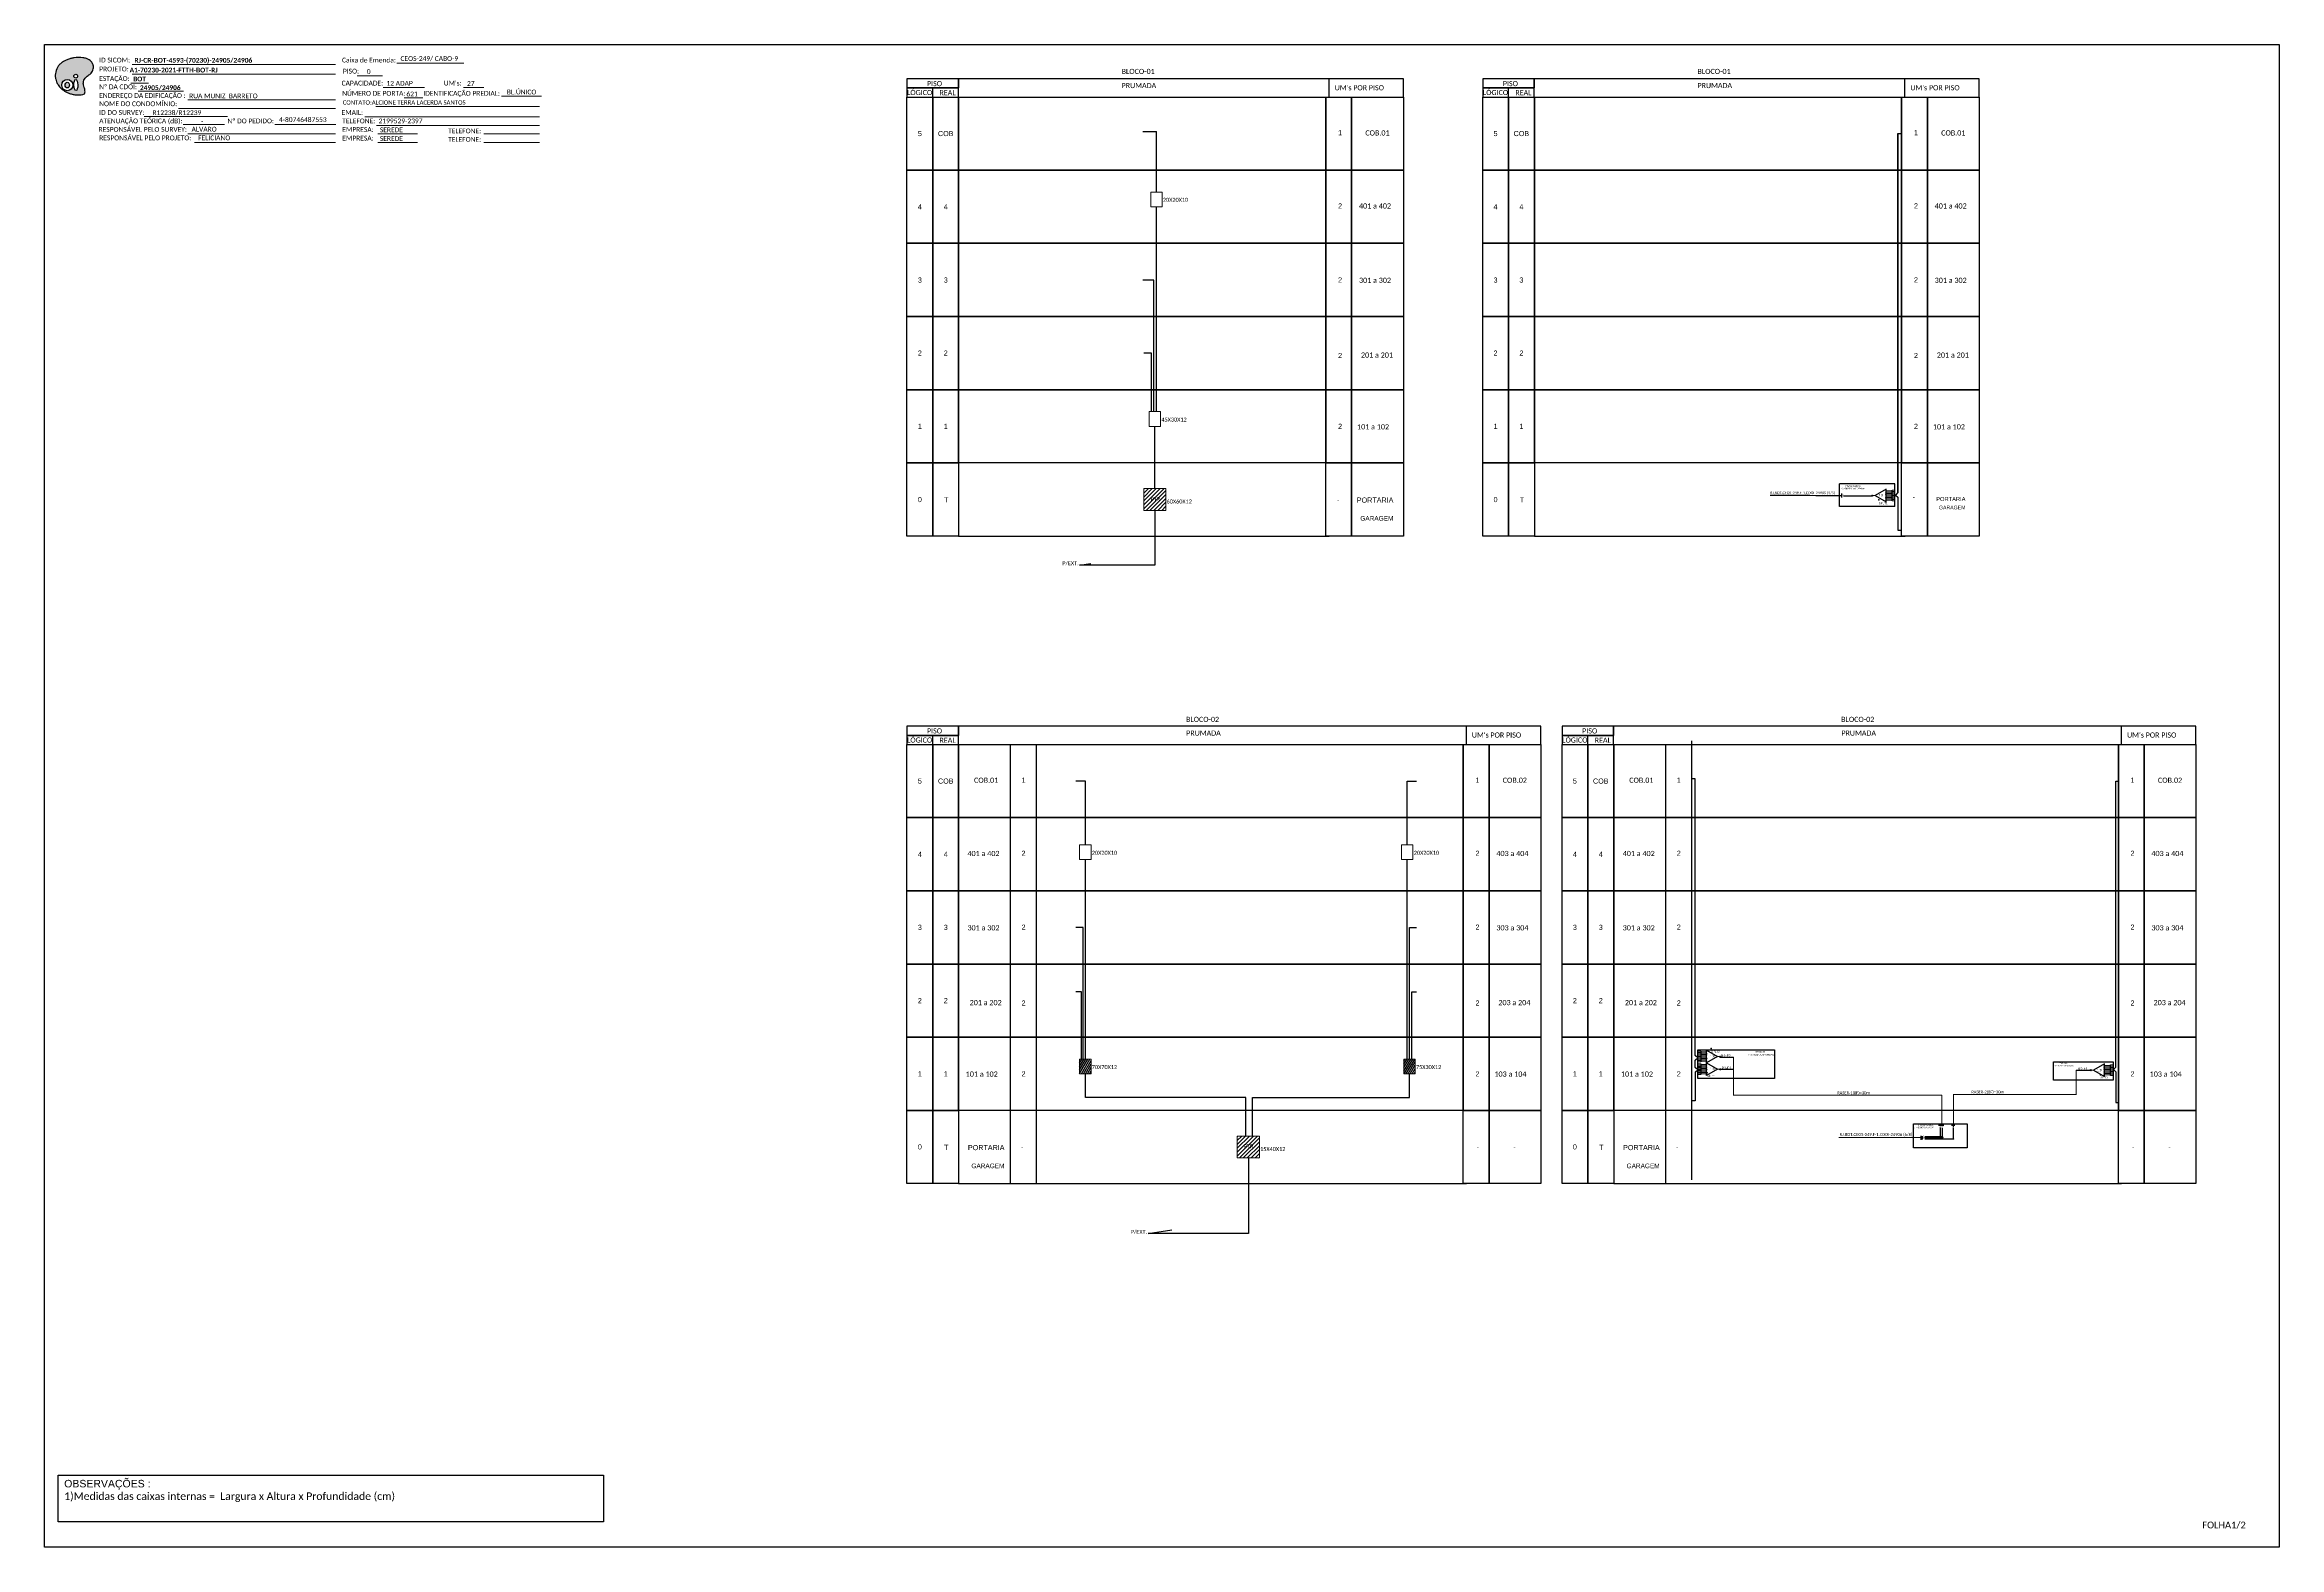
# Model space of a CAD drawing. Header units: metres. Extents: x 0 to 2138, y 0 to 691.
# Drawn here: x 0 to 1028, y 0 to 691 of the extents above; entities that cross this region are included whole.
import ezdxf
from ezdxf.enums import TextEntityAlignment as Align

# ---------------------------------------------------------------- set-up
doc = ezdxf.new("R2010")
doc.units = ezdxf.units.M
doc.styles.add('ARIAL', font='arial.ttf')
doc.styles.add('DIGICADE', font='arial.ttf')
doc.styles.add('WMF-Calibri0', font='calibri.ttf')
doc.styles.add('WMF-Calibri1', font='calibrib.ttf')
pattern_1 = [(60, (0, 3.3222), (-0.6874077, 0.396875), [])]

# ---------------------------------------------------------------- blocks, each defined once
blk = doc.blocks.new('OI')
h = blk.add_hatch(color=40)
edge = h.paths.add_edge_path()
edge.add_spline(control_points=[(4.35, -0.67), (3.92, -0.99), (3.26, -1.5), (2.81, -2.59), (2.9, -3.5), (3.06, -4.27), (3.31, -4.85), (3.37, -5.39), (3.4, -5.88), (3.2, -6.4), (2.54, -6.61), (1.65, -6.63), (0.55, -6.67), (-0.56, -6.42), (-1.61, -6.14), (-2.77, -5.61), (-3.92, -4.77), (-4.89, -3.7), (-5.34, -2.65), (-5.6, -1.94), (-5.85, -0.96), (-5.71, 0.47), (-5.1, 2.02), (-4.14, 3.02), (-3.3, 3.61), (-2.37, 4.16), (-1.36, 4.44), (-0.56, 4.7), (0.79, 4.85), (2.24, 4.97), (3.79, 4.57), (4.67, 4.21), (5.44, 3.65), (5.76, 2.99), (6.03, 2.21), (6.01, 1.46), (5.72, 0.64), (5.31, 0.08), (4.88, -0.38), (4.51, -0.55), (4.35, -0.67)], knot_values=[0, 0, 0, 0, 1.60434, 2.417191, 3.427595, 4.282808, 4.776746, 5.304182, 5.888771, 6.258406, 6.858137, 7.79129, 8.986195, 10.124242, 11.187857, 12.242908, 13.953784, 15.414161, 16.515391, 17.349188, 17.675853, 19.552021, 21.515531, 22.568638, 23.63245, 24.621084, 25.782718, 26.745347, 27.142653, 29.870543, 31.004649, 31.921532, 32.709589, 33.801391, 34.042471, 35.192333, 35.971461, 36.628871, 37.254359, 37.836911, 37.836911, 37.836911, 37.836911], degree=3, periodic=0)
h.paths.add_polyline_path([(1.13, -0.87, -1), (-0.04, -0.87, -1)], flags=16)
edge = h.paths.add_edge_path(flags=16)
edge.add_ellipse((0.56, -3.59), major_axis=(-0.02, 1.71), ratio=0.361305, start_angle=0, end_angle=360)
h.paths.add_polyline_path([(-0.36, -3.62, -1), (-3.8, -3.62, -1)], flags=16)
edge = h.paths.add_edge_path(flags=0)
edge.add_ellipse((-2.08, -3.62), major_axis=(0, 0.885), ratio=0.758294, start_angle=0, end_angle=360)
at = {"color": 40}
for centre, radius in [((-2.08, -3.62), 1.72), ((0.54, -0.87), 0.587)]:
    blk.add_circle(centre, radius, dxfattribs=at)
blk.add_ellipse((-2.08, -3.62), major_axis=(0, 0.885), ratio=0.758294, start_param=-3.141592653589792, end_param=3.141592653589792, dxfattribs=at)
blk.add_ellipse((0.56, -3.59), major_axis=(-0.02, 1.71), ratio=0.361305, dxfattribs=at)
at = {"color": 40, "start_tangent": (-0.800898, -0.598801), "end_tangent": (-0.800898, -0.598801)}
blk.add_spline([(4.35, -0.67), (3.2, -1.78), (2.9, -2.54), (2.92, -3.55), (3.12, -4.38), (3.28, -4.85), (3.37, -5.37), (3.35, -5.95), (3.2, -6.29), (2.66, -6.55), (1.73, -6.63), (0.54, -6.62), (-0.58, -6.41), (-1.6, -6.11), (-2.56, -5.67), (-3.95, -4.67), (-4.89, -3.56), (-5.37, -2.56), (-5.64, -1.78), (-5.72, -1.46), (-5.63, 0.42), (-4.84, 2.22), (-4.13, 2.99), (-3.27, 3.62), (-2.4, 4.09), (-1.3, 4.47), (-0.37, 4.72), (0.02, 4.77), (2.75, 4.8), (3.85, 4.53), (4.69, 4.16), (5.31, 3.68), (5.85, 2.73), (5.93, 2.5), (5.94, 1.35), (5.67, 0.62), (5.29, 0.08), (4.84, -0.36), (4.35, -0.67)], degree=3, dxfattribs=at)
blk = doc.blocks.new('SPLITTER_')
blk.add_point((0, 0))
at = {"style": 'ARIAL', "flags": 4}
blk.add_attdef('SPLT', (0, -3.3), '', height=1.5, dxfattribs=at)
blk = doc.blocks.new('SPLT_1-8_SC-APC_ESQ')
at = {"color": 3, "lineweight": 0}
for points in [[(2.4, -3), (0, -3)], [(2.4, -4), (0, -4)], [(2.4, -4.2), (0, -4.2)], [(2.4, -5.2), (0, -5.2)], [(2.4, -5.3), (0, -5.3)], [(2.4, -6.3), (0, -6.3)], [(2.4, -6.5), (0, -6.5)], [(2.4, -7.5), (0, -7.5)], [(2.4, -7.6), (0, -7.6)], [(2.4, -8.6), (0, -8.6)], [(2.4, -8.8), (0, -8.8)], [(2.4, -9.8), (0, -9.8)], [(2.4, -9.9), (0, -9.9)], [(2.4, -10.9), (0, -10.9)], [(2.4, -11.1), (0, -11.1)], [(2.4, -12.1), (0, -12.1)], [(2.4, -3), (2.4, -4)], [(2.4, -4.2), (2.4, -5.2)], [(2.4, -5.3), (2.4, -6.3)], [(2.4, -6.5), (2.4, -7.5)], [(2.4, -7.6), (2.4, -8.6)], [(2.4, -8.8), (2.4, -9.8)], [(2.4, -9.9), (2.4, -10.9)], [(2.4, -11.1), (2.4, -12.1)], [(3, -3.5), (7.4, -3.5)], [(7.4, -4.7), (3, -4.7)], [(7.4, -5.8), (3, -5.8)], [(7.4, -7), (3, -7)], [(7.4, -8.1), (3, -8.1)], [(7.4, -9.3), (3, -9.3)], [(7.4, -10.4), (3, -10.4)], [(7.4, -11.6), (3, -11.6)]]:
    blk.add_lwpolyline(points, dxfattribs=at)
for points in [[(3, -3.2), (2.4, -3.2), (2.4, -3.8), (3, -3.8)], [(3, -4.4), (2.4, -4.4), (2.4, -5), (3, -5)], [(3, -5.5), (2.4, -5.5), (2.4, -6.1), (3, -6.1)], [(3, -6.7), (2.4, -6.7), (2.4, -7.3), (3, -7.3)], [(3, -7.8), (2.4, -7.8), (2.4, -8.4), (3, -8.4)], [(3, -9), (2.4, -9), (2.4, -9.6), (3, -9.6)], [(3, -10.1), (2.4, -10.1), (2.4, -10.7), (3, -10.7)], [(3, -11.3), (2.4, -11.3), (2.4, -11.9), (3, -11.9)]]:
    blk.add_lwpolyline(points, close=True, dxfattribs=at)
at = {"color": 1}
blk.add_lwpolyline([(7.4, -2.1), (17, -7.5), (7.4, -13), (7.4, -2.1)], dxfattribs=at)
at = {"color": 1, "lineweight": 0}
blk.add_lwpolyline([(17, -7.5), (19.3, -7.5)], dxfattribs=at)
at = {"color": 1, "style": 'ARIAL'}
for s, height, p in [('S2', 0.75, (7.6, -5)), ('S3', 0.75, (7.6, -6.2)), ('S4', 0.75, (7.6, -7.4)), ('S5', 0.75, (7.5, -8.6)), ('S6', 0.75, (7.6, -9.7)), ('S7', 0.75, (7.6, -10.8)), ('S8', 0.75, (7.6, -11.9)), ('S1', 0.75, (7.7, -3.8)), ('1:8', 2, (10.5, -8.4))]:
    blk.add_text(s, height=height, dxfattribs=at).set_placement(p)
blk = doc.blocks.new('SPLT_1-8_SC-APC')
at = {"color": 1, "lineweight": 0}
blk.add_lwpolyline([(-17, -7.5), (-19.3, -7.5)], dxfattribs=at)
at = {"color": 1}
blk.add_lwpolyline([(-7.4, -2.1), (-17, -7.5), (-7.4, -13), (-7.4, -2.1)], dxfattribs=at)
at = {"color": 3, "lineweight": 0}
for points in [[(-3, -3.5), (-7.4, -3.5)], [(-7.4, -4.7), (-3, -4.7)], [(-7.4, -5.8), (-3, -5.8)], [(-7.4, -7), (-3, -7)], [(-7.4, -8.1), (-3, -8.1)], [(-7.4, -9.3), (-3, -9.3)], [(-7.4, -10.4), (-3, -10.4)], [(-7.4, -11.6), (-3, -11.6)], [(-2.4, -3), (-2.4, -4)], [(-2.4, -3), (0, -3)], [(-2.4, -4), (0, -4)], [(-2.4, -4.2), (-2.4, -5.2)], [(-2.4, -4.2), (0, -4.2)], [(-2.4, -5.2), (0, -5.2)], [(-2.4, -5.3), (-2.4, -6.3)], [(-2.4, -5.3), (0, -5.3)], [(-2.4, -6.3), (0, -6.3)], [(-2.4, -6.5), (-2.4, -7.5)], [(-2.4, -6.5), (0, -6.5)], [(-2.4, -7.5), (0, -7.5)], [(-2.4, -7.6), (-2.4, -8.6)], [(-2.4, -7.6), (0, -7.6)], [(-2.4, -8.6), (0, -8.6)], [(-2.4, -8.8), (-2.4, -9.8)], [(-2.4, -8.8), (0, -8.8)], [(-2.4, -9.8), (0, -9.8)], [(-2.4, -9.9), (-2.4, -10.9)], [(-2.4, -9.9), (0, -9.9)], [(-2.4, -10.9), (0, -10.9)], [(-2.4, -11.1), (-2.4, -12.1)], [(-2.4, -11.1), (0, -11.1)], [(-2.4, -12.1), (0, -12.1)]]:
    blk.add_lwpolyline(points, dxfattribs=at)
for points in [[(-3, -3.2), (-2.4, -3.2), (-2.4, -3.8), (-3, -3.8)], [(-3, -4.4), (-2.4, -4.4), (-2.4, -5), (-3, -5)], [(-3, -5.5), (-2.4, -5.5), (-2.4, -6.1), (-3, -6.1)], [(-3, -6.7), (-2.4, -6.7), (-2.4, -7.3), (-3, -7.3)], [(-3, -7.8), (-2.4, -7.8), (-2.4, -8.4), (-3, -8.4)], [(-3, -9), (-2.4, -9), (-2.4, -9.6), (-3, -9.6)], [(-3, -10.1), (-2.4, -10.1), (-2.4, -10.7), (-3, -10.7)], [(-3, -11.3), (-2.4, -11.3), (-2.4, -11.9), (-3, -11.9)]]:
    blk.add_lwpolyline(points, close=True, dxfattribs=at)
at = {"color": 1, "style": 'ARIAL'}
for s, height, p in [('1:8', 2, (-13.9, -8.4)), ('S1', 0.75, (-8.7, -3.8)), ('S2', 0.75, (-8.7, -5)), ('S3', 0.75, (-8.7, -6.2)), ('S4', 0.75, (-8.7, -7.4)), ('S5', 0.75, (-8.7, -8.6)), ('S6', 0.75, (-8.7, -9.7)), ('S7', 0.75, (-8.7, -10.8)), ('S8', 0.75, (-8.7, -11.9))]:
    blk.add_text(s, height=height, dxfattribs=at).set_placement(p)

msp = doc.modelspace()

# ---------------------------------------------------------------- hatches: boundary and pattern name
at = {"linetype": 'Continuous'}
h = msp.add_hatch(dxfattribs=at)
h.set_pattern_fill('ANSI31', color=1, scale=0.401544, style=0)
h.set_pattern_definition([(45, (-1321.3139, -643.9746), (-0.901492, 0.901492), [])])
h.paths.add_polyline_path([(510.5, 487.1), (505.4, 487.1), (505.4, 477), (515.6, 477), (515.6, 487.1)])
h.paths.add_polyline_path([(508.7, 481.2), (512.8, 481.2), (512.8, 483.4), (508.7, 483.4)], flags=24)
h = msp.add_hatch(color=3)
h.dxf.hatch_style = 1
edge = h.paths.add_edge_path()
edge.add_arc((840.4, 483.8), 0.244, 0, 360)
h = msp.add_hatch()
h.set_pattern_fill('ANSI31', color=1, scale=0.25, angle=15, style=0)
h.set_pattern_definition(pattern_1)
h.paths.add_polyline_path([(481.2, 224.6), (475.9, 224.6), (475.9, 217.8), (481.2, 217.8)])
h.paths.add_polyline_path([(481.2, 219.6), (493.6, 219.6), (493.6, 222.4), (481.2, 222.4)], flags=9)
h = msp.add_hatch()
h.set_pattern_fill('ANSI31', color=1, scale=0.25, angle=15, style=0)
h.set_pattern_definition(pattern_1)
h.paths.add_polyline_path([(630.3, 224.6), (625, 224.6), (625, 217.8), (630.3, 217.8)])
h.paths.add_polyline_path([(630.3, 219.6), (642.7, 219.6), (642.7, 222.4), (630.3, 222.4)], flags=9)
h = msp.add_hatch(color=3)
h.dxf.hatch_style = 1
edge = h.paths.add_edge_path()
edge.add_arc((770.5, 225.7), 0.271, 0, 360)
h = msp.add_hatch(color=3)
h.dxf.hatch_style = 1
edge = h.paths.add_edge_path()
edge.add_arc((770.6, 219.9), 0.271, 0, 360)
h = msp.add_hatch(color=3)
h.dxf.hatch_style = 1
edge = h.paths.add_edge_path()
edge.add_arc((941, 219.5), 0.271, 0, 360)
h = msp.add_hatch(dxfattribs=at)
h.set_pattern_fill('ANSI31', color=1, scale=0.401544, style=0)
h.set_pattern_definition([(45, (-1278.3517, -941.8405), (-0.901492, 0.901492), [])])
h.paths.add_polyline_path([(553.5, 189.2), (548.4, 189.2), (548.4, 179.1), (558.6, 179.1), (558.6, 189.2)])
h.paths.add_polyline_path([(551.6, 183.3), (555.7, 183.3), (555.7, 185.6), (551.6, 185.6)], flags=24)
h = msp.add_hatch(color=3)
h.dxf.hatch_style = 1
edge = h.paths.add_edge_path()
edge.add_arc((871.9, 189), 0.19, 0, 360)
h = msp.add_hatch(color=3)
h.dxf.hatch_style = 1
edge = h.paths.add_edge_path()
edge.add_arc((872.9, 188.5), 0.19, 0, 360)
h = msp.add_hatch(color=3)
h.dxf.hatch_style = 1
edge = h.paths.add_edge_path()
edge.add_arc((877.8, 187.9), 0.19, 0, 360)

# ---------------------------------------------------------------- linework, layer by layer
at = {"color": 3}
msp.add_line((862.9, 189), (863.8, 189), dxfattribs=at)
for points in [[(-0.2, 691.3), (1027.7, 691.3), (1027.7, 0), (-0.2, 0)], [(396.4, 667.2), (408.3, 667.2), (408.3, 633.5), (396.4, 633.5)], [(408.3, 667.2), (420.2, 667.2), (420.2, 633.5), (408.3, 633.5)], [(420.2, 667.2), (589.1, 667.2), (589.1, 633.5), (420.2, 633.5)], [(589.1, 667.2), (601, 667.2), (601, 633.5), (589.1, 633.5)], [(601, 667.2), (624.8, 667.2), (624.8, 633.5), (601, 633.5)], [(661.3, 667.2), (673.2, 667.2), (673.2, 633.5), (661.3, 633.5)], [(673.2, 667.2), (685.1, 667.2), (685.1, 633.5), (673.2, 633.5)], [(685.1, 667.2), (854, 667.2), (854, 633.5), (685.1, 633.5)], [(854, 667.2), (865.9, 667.2), (865.9, 633.5), (854, 633.5)], [(865.9, 667.2), (889.7, 667.2), (889.7, 633.5), (865.9, 633.5)], [(396.4, 633.5), (408.3, 633.5), (408.3, 599.9), (396.4, 599.9)], [(408.3, 633.5), (420.2, 633.5), (420.2, 599.9), (408.3, 599.9)], [(420.2, 633.5), (589.1, 633.5), (589.1, 599.9), (420.2, 599.9)], [(589.1, 633.5), (601, 633.5), (601, 599.9), (589.1, 599.9)], [(601, 633.5), (624.8, 633.5), (624.8, 599.9), (601, 599.9)], [(661.3, 633.5), (673.2, 633.5), (673.2, 599.9), (661.3, 599.9)], [(673.2, 633.5), (685.1, 633.5), (685.1, 599.9), (673.2, 599.9)], [(685.1, 633.5), (854, 633.5), (854, 599.9), (685.1, 599.9)], [(854, 633.5), (865.9, 633.5), (865.9, 599.9), (854, 599.9)], [(865.9, 633.5), (889.7, 633.5), (889.7, 599.9), (865.9, 599.9)], [(396.4, 599.9), (408.3, 599.9), (408.3, 566.2), (396.4, 566.2)], [(408.3, 599.9), (420.2, 599.9), (420.2, 566.2), (408.3, 566.2)], [(420.2, 599.9), (589.1, 599.9), (589.1, 566.2), (420.2, 566.2)], [(589.1, 599.9), (601, 599.9), (601, 566.2), (589.1, 566.2)], [(601, 599.9), (624.8, 599.9), (624.8, 566.2), (601, 566.2)], [(661.3, 599.9), (673.2, 599.9), (673.2, 566.2), (661.3, 566.2)], [(673.2, 599.9), (685.1, 599.9), (685.1, 566.2), (673.2, 566.2)], [(685.1, 599.9), (854, 599.9), (854, 566.2), (685.1, 566.2)], [(854, 599.9), (865.9, 599.9), (865.9, 566.2), (854, 566.2)], [(865.9, 599.9), (889.7, 599.9), (889.7, 566.2), (865.9, 566.2)], [(396.4, 566.2), (408.3, 566.2), (408.3, 532.5), (396.4, 532.5)], [(408.3, 566.2), (420.2, 566.2), (420.2, 532.5), (408.3, 532.5)], [(420.2, 566.2), (589.1, 566.2), (589.1, 532.5), (420.2, 532.5)], [(589.1, 566.2), (601, 566.2), (601, 532.5), (589.1, 532.5)], [(601, 566.2), (624.8, 566.2), (624.8, 532.5), (601, 532.5)], [(661.3, 566.2), (673.2, 566.2), (673.2, 532.5), (661.3, 532.5)], [(673.2, 566.2), (685.1, 566.2), (685.1, 532.5), (673.2, 532.5)], [(685.1, 566.2), (854, 566.2), (854, 532.5), (685.1, 532.5)], [(854, 566.2), (865.9, 566.2), (865.9, 532.5), (854, 532.5)], [(865.9, 566.2), (889.7, 566.2), (889.7, 532.5), (865.9, 532.5)], [(396.4, 532.5), (408.3, 532.5), (408.3, 498.9), (396.4, 498.9)], [(408.3, 532.5), (420.2, 532.5), (420.2, 498.9), (408.3, 498.9)], [(420.2, 532.5), (589.1, 532.5), (589.1, 498.9), (420.2, 498.9)], [(589.1, 532.5), (601, 532.5), (601, 498.9), (589.1, 498.9)], [(601, 532.5), (624.8, 532.5), (624.8, 498.9), (601, 498.9)], [(661.3, 532.5), (673.2, 532.5), (673.2, 498.9), (661.3, 498.9)], [(673.2, 532.5), (685.1, 532.5), (685.1, 498.9), (673.2, 498.9)], [(685.1, 532.5), (854, 532.5), (854, 498.9), (685.1, 498.9)], [(854, 532.5), (865.9, 532.5), (865.9, 498.9), (854, 498.9)], [(865.9, 532.5), (889.7, 532.5), (889.7, 498.9), (865.9, 498.9)], [(396.4, 498.9), (408.3, 498.9), (408.3, 465.2), (396.4, 465.2)], [(408.3, 498.9), (420.2, 498.9), (420.2, 465.2), (408.3, 465.2)], [(589.1, 498.9), (601, 498.9), (601, 465.2), (589.1, 465.2)], [(601, 498.9), (624.8, 498.9), (624.8, 465.2), (601, 465.2)], [(661.3, 498.9), (673.2, 498.9), (673.2, 465.2), (661.3, 465.2)], [(673.2, 498.9), (685.1, 498.9), (685.1, 465.2), (673.2, 465.2)], [(854, 498.9), (865.9, 498.9), (865.9, 465.2), (854, 465.2)], [(865.9, 498.9), (889.7, 498.9), (889.7, 465.2), (865.9, 465.2)], [(396.4, 369.3), (408.3, 369.3), (408.3, 335.7), (396.4, 335.7)], [(408.3, 369.3), (420.2, 369.3), (420.2, 335.7), (408.3, 335.7)], [(420.2, 369.3), (652.3, 369.3), (652.3, 335.7), (420.2, 335.7)], [(652.3, 369.3), (664.2, 369.3), (664.2, 335.7), (652.3, 335.7)], [(664.2, 369.3), (688, 369.3), (688, 335.7), (664.2, 335.7)], [(697.8, 369.3), (709.7, 369.3), (709.7, 335.7), (697.8, 335.7)], [(709.7, 369.3), (721.6, 369.3), (721.6, 335.7), (709.7, 335.7)], [(721.6, 369.3), (953.7, 369.3), (953.7, 335.7), (721.6, 335.7)], [(953.7, 369.3), (965.6, 369.3), (965.6, 335.7), (953.7, 335.7)], [(965.6, 369.3), (989.4, 369.3), (989.4, 335.7), (965.6, 335.7)], [(396.4, 335.7), (408.3, 335.7), (408.3, 302), (396.4, 302)], [(408.3, 335.7), (420.2, 335.7), (420.2, 302), (408.3, 302)], [(420.2, 335.7), (652.3, 335.7), (652.3, 302), (420.2, 302)], [(652.3, 335.7), (664.2, 335.7), (664.2, 302), (652.3, 302)], [(664.2, 335.7), (688, 335.7), (688, 302), (664.2, 302)], [(697.8, 335.7), (709.7, 335.7), (709.7, 302), (697.8, 302)], [(709.7, 335.7), (721.6, 335.7), (721.6, 302), (709.7, 302)], [(721.6, 335.7), (953.7, 335.7), (953.7, 302), (721.6, 302)], [(953.7, 335.7), (965.6, 335.7), (965.6, 302), (953.7, 302)], [(965.6, 335.7), (989.4, 335.7), (989.4, 302), (965.6, 302)], [(396.4, 302), (408.3, 302), (408.3, 268.3), (396.4, 268.3)], [(408.3, 302), (420.2, 302), (420.2, 268.3), (408.3, 268.3)], [(420.2, 302), (652.3, 302), (652.3, 268.3), (420.2, 268.3)], [(652.3, 302), (664.2, 302), (664.2, 268.3), (652.3, 268.3)], [(664.2, 302), (688, 302), (688, 268.3), (664.2, 268.3)], [(697.8, 302), (709.7, 302), (709.7, 268.3), (697.8, 268.3)], [(709.7, 302), (721.6, 302), (721.6, 268.3), (709.7, 268.3)], [(721.6, 302), (953.7, 302), (953.7, 268.3), (721.6, 268.3)], [(953.7, 302), (965.6, 302), (965.6, 268.3), (953.7, 268.3)], [(965.6, 302), (989.4, 302), (989.4, 268.3), (965.6, 268.3)], [(396.4, 268.3), (408.3, 268.3), (408.3, 234.7), (396.4, 234.7)], [(408.3, 268.3), (420.2, 268.3), (420.2, 234.7), (408.3, 234.7)], [(420.2, 268.3), (652.3, 268.3), (652.3, 234.7), (420.2, 234.7)], [(652.3, 268.3), (664.2, 268.3), (664.2, 234.7), (652.3, 234.7)], [(664.2, 268.3), (688, 268.3), (688, 234.7), (664.2, 234.7)], [(697.8, 268.3), (709.7, 268.3), (709.7, 234.7), (697.8, 234.7)], [(709.7, 268.3), (721.6, 268.3), (721.6, 234.7), (709.7, 234.7)], [(721.6, 268.3), (953.7, 268.3), (953.7, 234.7), (721.6, 234.7)], [(953.7, 268.3), (965.6, 268.3), (965.6, 234.7), (953.7, 234.7)], [(965.6, 268.3), (989.4, 268.3), (989.4, 234.7), (965.6, 234.7)], [(396.4, 234.7), (408.3, 234.7), (408.3, 201), (396.4, 201)], [(408.3, 234.7), (420.2, 234.7), (420.2, 201), (408.3, 201)], [(420.2, 234.7), (652.3, 234.7), (652.3, 201), (420.2, 201)], [(652.3, 234.7), (664.2, 234.7), (664.2, 201), (652.3, 201)], [(664.2, 234.7), (688, 234.7), (688, 201), (664.2, 201)], [(697.8, 234.7), (709.7, 234.7), (709.7, 201), (697.8, 201)], [(709.7, 234.7), (721.6, 234.7), (721.6, 201), (709.7, 201)], [(721.6, 234.7), (953.7, 234.7), (953.7, 201), (721.6, 201)], [(953.7, 234.7), (965.6, 234.7), (965.6, 201), (953.7, 201)], [(965.6, 234.7), (989.4, 234.7), (989.4, 201), (965.6, 201)], [(396.4, 201), (408.3, 201), (408.3, 167.3), (396.4, 167.3)], [(408.3, 201), (420.2, 201), (420.2, 167.3), (408.3, 167.3)], [(652.3, 201), (664.2, 201), (664.2, 167.3), (652.3, 167.3)], [(664.2, 201), (688, 201), (688, 167.3), (664.2, 167.3)], [(697.8, 201), (709.7, 201), (709.7, 167.3), (697.8, 167.3)], [(709.7, 201), (721.6, 201), (721.6, 167.3), (709.7, 167.3)], [(953.7, 201), (965.6, 201), (965.6, 167.3), (953.7, 167.3)], [(965.6, 201), (989.4, 201), (989.4, 167.3), (965.6, 167.3)]]:
    msp.add_lwpolyline(points, close=True)
at = {"lineweight": 0}
for points in [[(40.1, 682.2), (133.6, 682.2)], [(161.8, 682.8), (192.7, 682.8)], [(39.5, 673.6), (47.6, 673.6)], [(40.1, 677.7), (133.6, 677.7)], [(143.6, 677), (155.2, 677)], [(155.5, 671.6), (174.5, 671.6)], [(45.6, 658.3), (83.9, 658.3)], [(61.4, 662), (133.6, 662)], [(65.6, 665.9), (133.6, 665.9)], [(147.1, 658.1), (227.4, 658.1)], [(152.1, 662.8), (227.4, 662.8)], [(152.4, 654.1), (227.4, 654.1)]]:
    msp.add_lwpolyline(points, dxfattribs=at)
at = {"color": 7, "lineweight": 0}
for points in [[(42.8, 669.9), (63.7, 669.9)], [(192.4, 671.6), (201.8, 671.6)], [(165.2, 666.8), (173.7, 666.8)], [(209.9, 667.6), (228.4, 667.6)], [(63.5, 654.6), (82.6, 654.6)], [(65.6, 650.2), (133.6, 650.2)], [(105.7, 654.6), (133.7, 654.6)], [(153.1, 650.2), (171.3, 650.2)], [(201.9, 650.2), (227.4, 650.2)], [(68.7, 646.3), (133.6, 646.3)], [(153.1, 646.3), (171.3, 646.3)], [(201.9, 646.3), (227.4, 646.3)]]:
    msp.add_lwpolyline(points, dxfattribs=at)
at = {"color": 0}
for points in [[(396.4, 671.4), (420.1, 671.4), (420.1, 675.6), (396.4, 675.6)], [(396.4, 667.2), (420.1, 667.2), (420.1, 671.4), (396.4, 671.4)], [(661.3, 671.4), (685, 671.4), (685, 675.6), (661.3, 675.6)], [(661.3, 667.2), (685, 667.2), (685, 671.4), (661.3, 671.4)], [(396.4, 373.5), (420.1, 373.5), (420.1, 377.8), (396.4, 377.8)], [(396.4, 369.3), (420.1, 369.3), (420.1, 373.5), (396.4, 373.5)], [(697.8, 373.5), (721.5, 373.5), (721.5, 377.8), (697.8, 377.8)], [(697.8, 369.3), (721.5, 369.3), (721.5, 373.5), (697.8, 373.5)], [(6, 33.1), (256.8, 33.1), (256.8, 11.7), (6, 11.7)]]:
    msp.add_lwpolyline(points, close=True, dxfattribs=at)
for points in [[(408.3, 667.2), (408.3, 671.4)], [(590.6, 675.6), (420.1, 675.6), (420.1, 675.6), (420.1, 671.4)], [(590.6, 667.2), (590.6, 675.6)], [(590.6, 667.2), (624.8, 667.2), (624.8, 675.6), (590.6, 675.6)], [(673.1, 667.2), (673.1, 671.4)], [(855.5, 675.6), (685, 675.6), (685, 675.6), (685, 671.4)], [(855.5, 667.2), (855.5, 675.6)], [(855.5, 667.2), (889.7, 667.2), (889.7, 675.6), (855.5, 675.6)], [(420.1, 667.2), (571.5, 667.2)], [(685, 667.2), (836.4, 667.2)], [(420.1, 633.5), (571.5, 633.5)], [(685, 633.5), (836.4, 633.5)], [(420.1, 599.9), (571.5, 599.9)], [(685, 599.9), (836.4, 599.9)], [(420.1, 566.2), (571.5, 566.2)], [(685, 566.2), (836.4, 566.2)], [(420.2, 465.2), (590.7, 465.2)], [(685.1, 465.2), (855.6, 465.2)], [(408.3, 369.3), (408.3, 373.5)], [(653.8, 377.8), (420.1, 377.8), (420.1, 377.8), (420.1, 373.5)], [(653.8, 369.3), (653.8, 377.8)], [(653.8, 369.3), (688, 369.3), (688, 377.8), (653.8, 377.8)], [(709.6, 369.3), (709.6, 373.5)], [(955.1, 377.8), (721.5, 377.8), (721.5, 377.8), (721.5, 373.5)], [(757.3, 371), (757.3, 169)], [(955.1, 369.3), (955.1, 377.8)], [(955.1, 369.3), (989.4, 369.3), (989.4, 377.8), (955.1, 377.8)], [(420.1, 369.3), (634.7, 369.3)], [(444, 369.3), (444, 167.3)], [(455.9, 369.3), (455.9, 167.3)], [(721.5, 369.3), (936.1, 369.3)], [(745.4, 369.3), (745.4, 167.3)], [(420.1, 335.7), (634.7, 335.7)], [(721.5, 335.7), (936.1, 335.7)], [(420.1, 302), (634.7, 302)], [(721.5, 302), (936.1, 302)], [(420.1, 268.3), (634.7, 268.3)], [(721.5, 268.3), (936.1, 268.3)], [(862.9, 189.3), (862.9, 187.5)], [(863.8, 189), (863.8, 189)], [(863.8, 189), (863.8, 189)], [(864.7, 187.9), (877.8, 187.9), (877.8, 188.1)], [(420.2, 167.3), (653.9, 167.3)], [(721.6, 167.3), (955.2, 167.3)]]:
    msp.add_lwpolyline(points)
at = {"color": 3}
for points in [[(505, 651.3), (511.2, 651.3)], [(511.2, 623.5), (511.2, 651.3)], [(852.3, 485.2), (852.3, 650.4), (854, 650.4)], [(852.3, 650.4), (852.3, 485.2)], [(511.2, 522.5), (511.2, 616.7)], [(510, 583), (505, 583)], [(510, 522.5), (510, 583)], [(508.9, 549.4), (505.5, 549.4)], [(508.9, 522.5), (508.9, 549.4)], [(510.5, 487.1), (510.5, 515.6)], [(826.3, 483.8), (826.4, 483.8)], [(827.3, 483.8), (840.4, 483.8)], [(852.3, 485.2), (851.2, 484.1), (852.3, 483.1)], [(510.5, 477), (510.5, 451.9), (475.9, 451.9), (481.1, 452.6)], [(852.3, 483.1), (852.3, 467.9), (854, 467.9)], [(478.6, 323.2), (478.6, 352.5), (474.1, 352.5)], [(626.6, 323.2), (626.6, 352.5), (630.9, 352.5)], [(759, 353.6), (757.3, 353.6)], [(759, 285.8), (759, 353.6)], [(952.5, 220.9), (952.5, 352.5), (953.7, 352.5)], [(478.6, 224.6), (478.6, 316.4)], [(626.6, 224.6), (626.6, 316.4)], [(477.5, 224.6), (477.5, 285.2), (474.1, 285.2)], [(627.6, 224.5), (627.6, 285.2)], [(627.6, 285.2), (630.9, 285.2), (630.9, 285.2)], [(759, 226.3), (759, 285.8)], [(476.7, 255.6), (474.1, 255.6)], [(476.7, 251.5), (476.7, 255.6)], [(476.7, 224.6), (476.7, 251.5)], [(628.7, 224.5), (628.7, 255.6), (630.9, 255.6)], [(759, 224.1), (760.2, 225.2), (759, 226.3)], [(552.4, 189.2), (552.4, 206.9), (478.6, 206.9), (478.6, 217.8)], [(555.4, 189.2), (555.4, 206.9), (627.7, 206.9), (627.7, 217.8)], [(759, 218.5), (759, 205.4), (757.3, 205.4)], [(759, 220.7), (759, 224.1)], [(759, 218.5), (760.2, 219.6), (759, 220.7)], [(952.5, 220.9), (951.4, 219.8), (952.5, 218.7)], [(952.5, 218.7), (952.5, 204.6), (953.7, 204.6)], [(864.7, 189), (871.9, 189), (871.9, 189.2)], [(553.5, 179.1), (553.5, 144.4), (507.4, 144.4), (518.3, 146.1)]]:
    msp.add_lwpolyline(points, dxfattribs=at)
at = {"color": 7, "lineweight": 0}
for points in [[(508.6, 623.5), (513.9, 623.5), (513.9, 616.7), (508.6, 616.7)], [(507.9, 522.5), (513.1, 522.5), (513.1, 515.6), (507.9, 515.6)], [(475.9, 323.2), (481.2, 323.2), (481.2, 316.4), (475.9, 316.4)], [(624, 323.2), (629.2, 323.2), (629.2, 316.4), (624, 316.4)]]:
    msp.add_lwpolyline(points, close=True, dxfattribs=at)
at = {"color": 1, "lineweight": 0}
for points in [[(505.4, 487.1), (515.6, 487.1), (515.6, 477), (505.4, 477)], [(475.9, 224.6), (481.2, 224.6), (481.2, 217.8), (475.9, 217.8)], [(625, 224.6), (630.3, 224.6), (630.3, 217.8), (625, 217.8)], [(548.4, 189.2), (558.6, 189.2), (558.6, 179.1), (548.4, 179.1)]]:
    msp.add_lwpolyline(points, close=True, dxfattribs=at)
at = {"color": 1}
for points, const_width in [([(793.5, 484), (826.3, 483.8)], 0.597), ([(825, 188.5), (863, 188.5)], 0.465)]:
    msp.add_lwpolyline(points, dxfattribs=dict(at, const_width=const_width))
for points in [[(850.9, 489.2), (825.4, 489.2)], [(850.9, 478.8), (825.4, 478.8), (825.4, 489.2)], [(826.3, 484.8), (826.3, 482.9)], [(850.9, 478.8), (850.9, 489.2)]]:
    msp.add_lwpolyline(points, dxfattribs=at)
for points in [[(760.3, 228.8), (795.5, 228.8), (795.5, 215.6), (760.3, 215.6)], [(923.8, 223.4), (951.3, 223.4), (951.3, 214.9), (923.8, 214.9)], [(859.5, 194.8), (884.2, 194.8), (884.2, 183.7), (859.5, 183.7)]]:
    msp.add_lwpolyline(points, close=True, dxfattribs=at)
at = {"color": 5}
for points in [[(770.6, 225.5), (776.7, 225.5)], [(770.9, 219.9), (776.7, 219.9)], [(871, 194.2), (873.4, 194.2)], [(871.9, 193.8), (871.9, 194.2)], [(871.9, 189.2), (871.9, 193.1)], [(872.8, 193.8), (872.8, 194.2)], [(872.8, 188.5), (872.8, 192.9)]]:
    msp.add_lwpolyline(points, dxfattribs=at)
at = {"color": 5, "const_width": 0.465}
for points in [[(776.7, 225.5), (776.7, 208), (872.5, 208)], [(872.5, 194.2), (872.5, 208)]]:
    msp.add_lwpolyline(points, dxfattribs=at)
at = {"color": 6, "const_width": 0.465}
msp.add_lwpolyline([(877.8, 194.2), (877.8, 208.3), (934.3, 208.3), (934.3, 219.5)], dxfattribs=at)
at = {"color": 6}
for points in [[(934.3, 219.5), (941, 219.5)], [(877, 194.2), (878.5, 194.2)], [(877.8, 193.8), (877.8, 194.2)], [(877.8, 193.6), (877.8, 193.8)], [(877.8, 188.1), (877.8, 192.9)]]:
    msp.add_lwpolyline(points, dxfattribs=at)
at = {"color": 2}
for points in [[(862.9, 188.5), (863.8, 188.5)], [(863.8, 188.5), (863.8, 188.5)], [(864.7, 188.5), (872.8, 188.5), (872.8, 188.5)]]:
    msp.add_lwpolyline(points, dxfattribs=at)
at = {"color": 7}
msp.add_lwpolyline([(862.9, 187.9), (863.8, 187.9)], dxfattribs=at)
at = {"color": 3}
for centre, radius in [((840.4, 483.8), 0.244), ((770.5, 225.7), 0.271), ((770.6, 219.9), 0.271), ((941, 219.5), 0.271), ((871.9, 189), 0.19), ((872.9, 188.5), 0.19), ((877.8, 187.9), 0.19)]:
    msp.add_circle(centre, radius, dxfattribs=at)

# ---------------------------------------------------------------- block references
at = {"color": 7, "xscale": 1.494060215586407, "yscale": 1.494060215586409, "zscale": 1.494060215586409, "rotation": 0.153289602394906}
msp.add_blockref('OI', (13.3, 678.1), dxfattribs=at)
at = {"color": 3, "xscale": 0.532102348799994, "yscale": 0.532102348799994, "zscale": 0.532102348799994}
for p in [(850.9, 487.9), (951.3, 223.5)]:
    msp.add_blockref('SPLT_1-8_SC-APC', p, dxfattribs=at)
ref = msp.add_blockref('SPLITTER_', (843.5, 481.9), dxfattribs=dict(xscale=0.628992000000143, yscale=0.628992000000143, zscale=0.628992000000143))
ref.add_attrib('SPLT', 'SPLT1', (843.5, 479.8), dxfattribs={"height": 0.943, "style": 'ARIAL'})
at = {"xscale": 0.5321023487999831, "yscale": 0.5321023487999831, "zscale": 0.5321023487999831}
for p in [(760.3, 229.8), (760.3, 224)]:
    msp.add_blockref('SPLT_1-8_SC-APC_ESQ', p, dxfattribs=at)
ref = msp.add_blockref('SPLITTER_', (766.4, 229.5), dxfattribs=dict(xscale=0.5976573581721437, yscale=0.5976573581721437, zscale=0.5976573581721437))
ref.add_attrib('SPLT', 'SPLT2', (766.4, 227.6), dxfattribs={"height": 0.896, "style": 'ARIAL'})
ref = msp.add_blockref('SPLITTER_', (764.5, 218.2), dxfattribs=dict(xscale=0.5976573581721437, yscale=0.5976573581721437, zscale=0.5976573581721437))
ref.add_attrib('SPLT', 'SPLT1', (764.5, 216.3), dxfattribs={"height": 0.896, "style": 'ARIAL'})
ref = msp.add_blockref('SPLITTER_', (945.5, 217.4), dxfattribs=dict(xscale=0.5192007034969416, yscale=0.5192007034969416, zscale=0.5192007034969416))
ref.add_attrib('SPLT', 'SPLT3', (945.5, 215.7), dxfattribs={"height": 0.779, "style": 'ARIAL'})

# ---------------------------------------------------------------- texts
at = {"lineweight": 0, "style": 'WMF-Calibri0'}
for s, height, p in [('PROJETO:', 2.21, (24.9, 679)), ('ID SICOM:', 2.21, (24.9, 683.1)), ('Caixa de Emenda:', 2.206, (136.6, 683.1)), ('PISO:', 2.21, (137, 678)), ('ESTAÇÃO:', 2.21, (24.9, 674.6)), ('ENDEREÇO DA EDIFICAÇÃO :', 2.206, (24.9, 666.8)), ('CAPACIDADE:', 2.206, (136.4, 672.5)), ('ATENUAÇÃO TEÓRICA (dB):', 2.206, (24.9, 655.1)), ('NOME DO CONDOMÍNIO: ', 2.206, (24.9, 663)), ('ID DO SURVEY:', 2.206, (24.9, 659)), ('R12238/R12239', 2.206, (49.4, 658.9)), ('EMAIL:', 2.21, (136.4, 659)), ('CONTATO:ALCIONE TERRA LACERDA SANTOS', 1.986, (136.9, 663.7)), ('-', 2.21, (71.7, 655)), ('TELEFONE:  2199529-2397', 2.206, (136.7, 655.1))]:
    msp.add_text(s, height=height, dxfattribs=at).set_placement(p)
for s, height, style, p in [('A1-70230-2021-FTTH-BOT-RJ', 2.206, 'WMF-Calibri1', (38.9, 678.5)), ('RJ-CR-BOT-4593-(70230)-24905/24906', 2.206, 'WMF-Calibri1', (41.1, 683)), ('0', 2.21, 'WMF-Calibri0', (148, 677.8)), ('CEOS-249/ CABO-9', 2.206, 'WMF-Calibri0', (163.5, 683.8)), ('BOT', 2.21, 'WMF-Calibri1', (40.5, 674.4)), ('RUA MUNIZ  BARRETO', 2.206, 'WMF-Calibri0', (66.3, 666.6)), ('12 ADAP', 2.21, 'WMF-Calibri0', (157, 672.4)), ('COB.01', 2.38, 'WMF-Calibri0', (607.3, 649.5)), ('COB.01', 2.38, 'WMF-Calibri0', (872.2, 649.5)), ('20X20X10', 1.83, 'WMF-Calibri0', (514.2, 619)), ('401 a 402', 2.38, 'WMF-Calibri0', (604.4, 615.9)), ('401 a 402', 2.38, 'WMF-Calibri0', (869.2, 615.9)), ('301 a 302', 2.38, 'WMF-Calibri0', (604.4, 581.7)), ('301 a 302', 2.38, 'WMF-Calibri0', (869.2, 581.7)), ('201 a 201', 2.38, 'WMF-Calibri0', (605.3, 547.3)), ('201 a 201', 2.38, 'WMF-Calibri0', (870.2, 547.3)), ('45X30X12', 1.83, 'WMF-Calibri0', (513.5, 517.9)), ('101 a 102', 2.38, 'WMF-Calibri0', (603.5, 514.3)), ('101 a 102', 2.38, 'WMF-Calibri0', (868.4, 514.3)), ('PTR', 1.83, 'WMF-Calibri0', (508.5, 481.4)), ('PORTARIA', 1.89, 'ARIAL', (869.9, 481.3)), ('60X60X12', 1.83, 'WMF-Calibri0', (515.9, 480.2)), ('PORTARIA', 2.36, 'ARIAL', (603.4, 480.6)), ('GARAGEM', 2.13, 'ARIAL', (605, 472.3)), ('GARAGEM', 1.7, 'ARIAL', (871.2, 477.5)), ('P/EXT.', 1.83, 'WMF-Calibri0', (467.9, 451.8)), ('COB.01', 2.38, 'WMF-Calibri0', (427.3, 351.7)), ('COB.02', 2.38, 'WMF-Calibri0', (670.5, 351.7)), ('COB.01', 2.38, 'WMF-Calibri0', (728.7, 351.7)), ('COB.02', 2.38, 'WMF-Calibri0', (971.9, 351.7)), ('401 a 402', 2.38, 'WMF-Calibri0', (424.3, 318)), ('20X20X10', 1.83, 'WMF-Calibri0', (481.5, 318.6)), ('20X20X10', 1.83, 'WMF-Calibri0', (629.6, 318.6)), ('403 a 404', 2.38, 'WMF-Calibri0', (667.6, 318)), ('401 a 402', 2.38, 'WMF-Calibri0', (725.7, 318)), ('403 a 404', 2.38, 'WMF-Calibri0', (968.9, 318)), ('301 a 302', 2.38, 'WMF-Calibri0', (424.3, 283.8)), ('303 a 304', 2.38, 'WMF-Calibri0', (667.6, 283.8)), ('301 a 302', 2.38, 'WMF-Calibri0', (725.7, 283.8)), ('303 a 304', 2.38, 'WMF-Calibri0', (968.9, 283.8)), ('201 a 202', 2.38, 'WMF-Calibri0', (425.3, 249.4)), ('203 a 204', 2.38, 'WMF-Calibri0', (668.5, 249.4)), ('201 a 202', 2.38, 'WMF-Calibri0', (726.7, 249.4)), ('203 a 204', 2.38, 'WMF-Calibri0', (969.9, 249.4)), ('101 a 102', 2.38, 'WMF-Calibri0', (423.5, 216.5)), ('70X70X12', 1.83, 'WMF-Calibri0', (481.5, 220)), ('75X30X12', 1.83, 'WMF-Calibri0', (630.6, 220)), ('103 a 104', 2.38, 'WMF-Calibri0', (666.7, 216.5)), ('101 a 102', 2.38, 'WMF-Calibri0', (724.9, 216.5)), ('103 a 104', 2.38, 'WMF-Calibri0', (968.1, 216.5)), ('PORTARIA', 2.36, 'ARIAL', (424.5, 182.7)), ('PTR', 1.83, 'WMF-Calibri0', (551.4, 183.5)), ('PORTARIA', 2.36, 'ARIAL', (725.9, 182.7)), ('GARAGEM', 2.13, 'ARIAL', (426.1, 174.4)), ('15X40X12', 1.83, 'WMF-Calibri0', (558.9, 182.3)), ('GARAGEM', 2.13, 'ARIAL', (727.5, 174.4)), ('P/EXT.', 1.83, 'WMF-Calibri0', (499.4, 144.2)), ('FOLHA1/2', 3.1, 'WMF-Calibri0', (992.3, 8.7))]:
    msp.add_text(s, height=height, dxfattribs=dict(style=style)).set_placement(p)
at = {"color": 3, "style": 'WMF-Calibri0'}
for s, p in [('BLOCO-01', (495.2, 677.8)), ('BLOCO-01', (760.1, 677.8)), ('BLOCO-02', (524.8, 379.7)), ('BLOCO-02', (826.2, 379.7))]:
    msp.add_text(s, height=2.36, dxfattribs=at).set_placement(p)
at = {"color": 7, "lineweight": 0, "style": 'WMF-Calibri0'}
for s, height, p in [('Nº DA CDOI:', 2.206, (24.9, 670.8)), ('NÚMERO DE PORTA:', 2.206, (136.7, 667.8)), ('IDENTIFICAÇÃO PREDIAL:', 2.206, (174, 667.8)), ("UM's:", 2.21, (183.4, 672.5)), ('RESPONSÁVEL PELO SURVEY:', 2.206, (24.6, 651.2)), ('RESPONSÁVEL PELO PROJETO:', 2.206, (24.9, 647.3)), ('ALVARO', 2.21, (67.4, 651.3)), ('FELICIANO', 2.21, (70.4, 647.3)), ('Nº DO PEDIDO:', 2.206, (83.9, 655.1)), ('EMPRESA:', 2.21, (136.7, 651.2)), ('EMPRESA:', 2.21, (136.7, 647.2)), ('TELEFONE:', 2.21, (185.4, 650.5)), ('TELEFONE:', 2.21, (185.4, 646.6))]:
    msp.add_text(s, height=height, dxfattribs=at).set_placement(p)
at = {"color": 7, "style": 'WMF-Calibri1'}
msp.add_text('24905/24906', height=2.206, dxfattribs=at).set_placement((53, 670.4), align=Align.CENTER)
at = {"color": 7, "style": 'WMF-Calibri0'}
for s, height, p in [('621', 2.21, (166.2, 667.5)), ('27', 2.21, (194.1, 672.3)), ('BL.ÚNICO', 2.21, (212.4, 668.4)), (' 4-80746487553', 2.206, (106.8, 655.7)), ('SEREDE', 2.21, (154, 651)), ('SEREDE', 2.21, (154, 647))]:
    msp.add_text(s, height=height, dxfattribs=at).set_placement(p)
at = {"color": 0, "style": 'WMF-Calibri0'}
for s, height, p in [('  LÓGICO', 2.36, (394.8, 668.1)), ('     PISO', 2.36, (401.5, 672.2)), ('    REAL', 2.36, (408.1, 668)), ('PRUMADA', 2.36, (495.2, 671.3)), ("UM's POR PISO", 2.358, (593.2, 670.3)), ('  LÓGICO', 2.36, (659.7, 668.1)), ('     PISO', 2.36, (666.4, 672.2)), ('    REAL', 2.36, (673, 668)), ('PRUMADA', 2.36, (760.1, 671.3)), ("UM's POR PISO", 2.358, (858, 670.3)), ('  LÓGICO', 2.36, (394.8, 370.2)), ('     PISO', 2.36, (401.5, 374.4)), ('    REAL', 2.36, (408.1, 370.1)), ('PRUMADA', 2.36, (524.9, 373.4)), ("UM's POR PISO", 2.358, (656.3, 372.5)), ('  LÓGICO', 2.36, (696.2, 370.2)), ('     PISO', 2.36, (702.9, 374.4)), ('    REAL', 2.36, (709.5, 370.1)), ('PRUMADA', 2.36, (826.3, 373.4)), ("UM's POR PISO", 2.358, (957.7, 372.5))]:
    msp.add_text(s, height=height, dxfattribs=at).set_placement(p)
at = {"color": 1, "style": 'WMF-Calibri0'}
for s, height, p in [('RJ.BOT.CEOS-249.F-1.CDOI-24905 (5/5)', 1.203, (793.5, 484.5)), ('CDOI-24905', 0.925, (828, 487.6)), ('CDOIA-01', 0.764, (786.6, 227.5)), ('CDOIA-02', 0.588, (926.6, 222.3)), ('CDOI-24906', 0.93, (861.6, 193.6))]:
    msp.add_text(s, height=height, dxfattribs=at).set_placement(p)
for s, height, p in [('(12 ADAP) - SAP 324604', 0.699, (831.7, 486.7)), ('(16 ADAP - SAP 328028)', 0.764, (789.3, 226.1)), ('(12 ADAP - SAP 324604)', 0.588, (928.7, 221.2)), ('(12 ADAP) - SAP 324605', 0.581, (864.3, 192.7))]:
    msp.add_text(s, height=height, dxfattribs=at).set_placement(p, align=Align.CENTER)
at = {"style": 'ARIAL'}
msp.add_text('01', height=0.6, rotation=1.5417, dxfattribs=at).set_placement((827, 483.9), align=Align.MIDDLE_CENTER)
at = {"color": 5, "style": 'WMF-Calibri0'}
for s, height, p in [('R1-F2', 1.22, (770.9, 225.5)), ('R1-F1', 1.22, (771.2, 219.9)), ('RASER-1(8F)=30m', 1.319, (824.4, 208.4))]:
    msp.add_text(s, height=height, dxfattribs=at).set_placement(p)
at = {"color": 6, "style": 'WMF-Calibri0'}
for s, height, p in [('R2-F1', 1.22, (935.2, 219.5)), ('RASER-2(8F)=30m', 1.319, (886.1, 208.8))]:
    msp.add_text(s, height=height, dxfattribs=at).set_placement(p)
at = {"color": 1, "style": 'WMF-Calibri0'}
msp.add_text('RJ.BOT.CEOS-249.F-1.CDOI-24906 (6/8)', height=1.346, dxfattribs=at).set_placement((842.2, 189.9, 0.9), align=Align.MIDDLE_CENTER)
at = {"style": 'ARIAL'}
for s, p in [('02', (864.3, 188.5)), ('03', (864.3, 188)), ('01', (864.3, 189.1)), ('01', (871.9, 193.3)), ('02', (872.8, 193.3)), ('01', (877.8, 193.3))]:
    msp.add_text(s, height=0.465, dxfattribs=at).set_placement(p, align=Align.MIDDLE_CENTER)
at = {"color": 7, "linetype": 'Continuous', "insert": (8.8, 31), "char_height": 3.456, "width": 181.027, "attachment_point": 1, "style": 'DIGICADE'}
msp.add_mtext('OBSERVAÇÕES :\\P{\\fCalibri|b0|i0|c0|p32;\\C256;1)Medidas das caixas internas =  Largura x Altura x Profundidade (cm)}', dxfattribs=at)
at = {"style": 'ARIAL', "flags": 12}
for tag, text, p in [('5', 'XX', (402.4, 650.4)), ('COB', 'XX', (414.3, 650.4)), ('1', 'XX', (595.7, 650.8)), ('5', 'XX', (667.2, 650.4)), ('COB', 'XX', (679.1, 650.4)), ('1', 'XX', (860.6, 650.8)), ('4', 'XX', (402.4, 616.7)), ('4', 'XX', (414.3, 616.7)), ('2', 'XX', (595.7, 617.1)), ('4', 'XX', (667.2, 616.7)), ('4', 'XX', (679.1, 616.7)), ('2', 'XX', (860.6, 617.1)), ('3', 'XX', (402.4, 583)), ('3', 'XX', (414.3, 583)), ('2', 'XX', (595.7, 583.1)), ('3', 'XX', (667.2, 583)), ('3', 'XX', (679.1, 583)), ('2', 'XX', (860.6, 583.1)), ('2', 'XX', (402.4, 549.4)), ('2', 'XX', (414.3, 549.4)), ('2', 'XX', (595.7, 548.3)), ('2', 'XX', (667.2, 549.4)), ('2', 'XX', (679.1, 549.4)), ('2', 'XX', (860.6, 548.3)), ('1', 'XX', (402.4, 515.7)), ('1', 'XX', (414.3, 515.7)), ('2', '0', (595.7, 515.7)), ('1', 'XX', (667.2, 515.7)), ('1', 'XX', (679.1, 515.7)), ('2', '0', (860.6, 515.7)), ('0', 'XX', (402.4, 482)), ('0', 'XX', (667.2, 482)), ('-', 'XX', (859.6, 483.3)), ('T', 'XX', (414.5, 481.9)), ('-', 'XX', (594.8, 482)), ('T', 'XX', (679.4, 481.9)), ('5', 'XX', (402.4, 352.5)), ('COB', 'XX', (414.3, 352.5)), ('1', 'XX', (450.1, 352.9)), ('1', 'XX', (658.9, 352.9)), ('5', 'XX', (703.7, 352.5)), ('COB', 'XX', (715.6, 352.5)), ('1', 'XX', (751.5, 352.9)), ('1', 'XX', (960.2, 352.9)), ('4', 'XX', (402.4, 318.8)), ('4', 'XX', (414.3, 318.8)), ('2', 'XX', (450.1, 319.3)), ('2', 'XX', (658.9, 319.3)), ('4', 'XX', (703.7, 318.8)), ('4', 'XX', (715.6, 318.8)), ('2', 'XX', (751.5, 319.3)), ('2', 'XX', (960.2, 319.3)), ('3', 'XX', (402.4, 285.2)), ('3', 'XX', (414.3, 285.2)), ('2', 'XX', (450.1, 285.3)), ('2', 'XX', (658.9, 285.3)), ('3', 'XX', (703.7, 285.2)), ('3', 'XX', (715.6, 285.2)), ('2', 'XX', (751.5, 285.3)), ('2', 'XX', (960.2, 285.3)), ('2', 'XX', (402.4, 251.5)), ('2', 'XX', (414.3, 251.5)), ('2', 'XX', (450.1, 250.4)), ('2', 'XX', (658.9, 250.4)), ('2', 'XX', (703.7, 251.5)), ('2', 'XX', (715.6, 251.5)), ('2', 'XX', (751.5, 250.4)), ('2', 'XX', (960.2, 250.4)), ('1', 'XX', (402.4, 217.8)), ('1', 'XX', (414.3, 217.8)), ('2', '0', (450.1, 217.8)), ('2', '0', (658.9, 217.8)), ('1', 'XX', (703.7, 217.8)), ('1', 'XX', (715.6, 217.8)), ('2', '0', (751.5, 217.8)), ('2', '0', (960.2, 217.8)), ('0', 'XX', (402.4, 184.2)), ('T', 'XX', (414.5, 184)), ('0', 'XX', (703.7, 184.2)), ('T', 'XX', (715.9, 184)), ('-', 'XX', (449.5, 184.2)), ('-', 'XX', (659.1, 184.2)), ('-', 'XX', (675.9, 184.2)), ('-', 'XX', (750.8, 184.2)), ('-', 'XX', (960.5, 184.2)), ('-', 'XX', (977.2, 184.2))]:
    msp.add_attdef(tag, text=text, height=2.36, dxfattribs=at).set_placement(p, align=Align.MIDDLE_CENTER)

doc.saveas('drawing.dxf')
